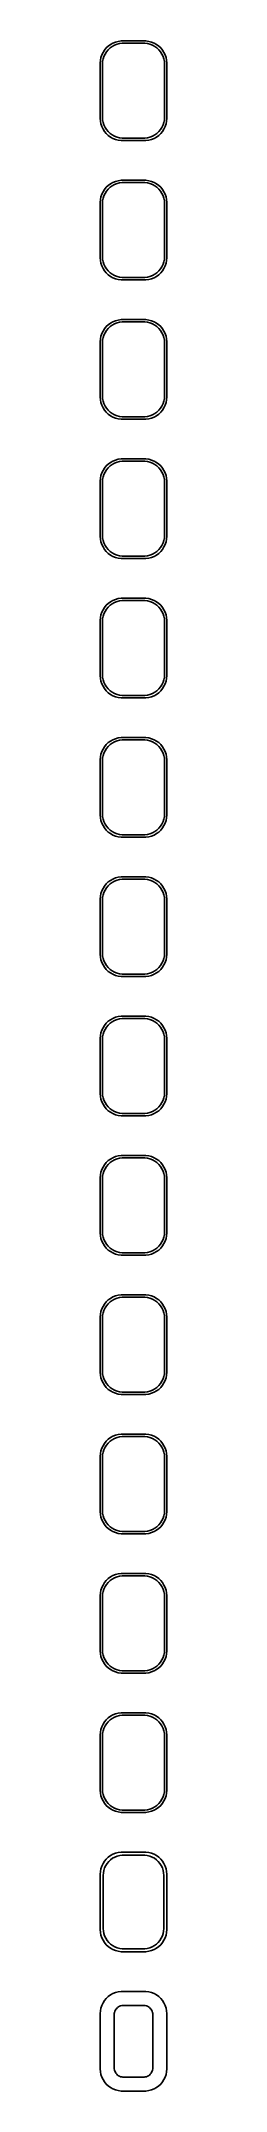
# Model space of a CAD drawing. Header units: metres. Extents: x -8 to 8, y 461 to 925.
import ezdxf

# ---------------------------------------------------------------- set-up
doc = ezdxf.new("R2010")
doc.units = ezdxf.units.M

msp = doc.modelspace()

# ---------------------------------------------------------------- linework, layer by layer
for p, q in [((-6.54507, 922.689), (-6.88153, 922.159)), ((-6.14484, 923.173), (-6.54507, 922.689)), ((-5.68712, 923.603), (-6.14484, 923.173)), ((-6.09282, 922.292), (-5.7126, 922.752)), ((-5.7126, 922.752), (-5.27776, 923.16)), ((-5.17912, 923.972), (-5.68712, 923.603)), ((-5.27776, 923.16), (-4.79517, 923.511)), ((-4.62889, 924.274), (-5.17912, 923.972)), ((-4.79517, 923.511), (-4.27245, 923.798)), ((-4.04507, 924.505), (-4.62889, 924.274)), ((-4.27245, 923.798), (-3.71782, 924.018)), ((-3.4369, 924.661), (-4.04507, 924.505)), ((-3.71782, 924.018), (-3.14006, 924.166)), ((-2.81395, 924.74), (-3.4369, 924.661)), ((-3.14006, 924.166), (-2.54825, 924.241)), ((2.81395, 924.74), (-2.81395, 924.74)), ((-2.54825, 924.241), (2.54825, 924.241)), ((2.54825, 924.241), (3.14006, 924.166)), ((3.4369, 924.661), (2.81395, 924.74)), ((3.14006, 924.166), (3.71782, 924.018)), ((4.04507, 924.505), (3.4369, 924.661)), ((3.71782, 924.018), (4.27245, 923.798)), ((4.62889, 924.274), (4.04507, 924.505)), ((4.27245, 923.798), (4.79517, 923.511)), ((5.17912, 923.972), (4.62889, 924.274)), ((4.79517, 923.511), (5.27776, 923.16)), ((5.68712, 923.603), (5.17912, 923.972)), ((5.27776, 923.16), (5.7126, 922.752)), ((6.14484, 923.173), (5.68712, 923.603)), ((5.7126, 922.752), (6.09282, 922.292)), ((6.54507, 922.689), (6.14484, 923.173)), ((6.88153, 922.159), (6.54507, 922.689)), ((-7.46057, 920.377), (-7.5, 919.75)), ((-7.5, 919.75), (-7.5, 907.25)), ((-7.34291, 920.993), (-7.46057, 920.377)), ((-7.14888, 921.591), (-7.34291, 920.993)), ((-6.88153, 922.159), (-7.14888, 921.591)), ((-7, 919.5), (-6.96254, 920.095)), ((-7, 907.5), (-7, 919.5)), ((-6.96254, 920.095), (-6.85077, 920.681)), ((-6.85077, 920.681), (-6.66643, 921.249)), ((-6.66643, 921.249), (-6.41245, 921.788)), ((-6.41245, 921.788), (-6.09282, 922.292)), ((6.09282, 922.292), (6.41245, 921.788)), ((6.41245, 921.788), (6.66643, 921.249)), ((6.66643, 921.249), (6.85077, 920.681)), ((6.85077, 920.681), (6.96254, 920.095)), ((7.14888, 921.591), (6.88153, 922.159)), ((6.96254, 920.095), (7, 919.5)), ((7, 919.5), (7, 907.5)), ((7.34291, 920.993), (7.14888, 921.591)), ((7.46057, 920.377), (7.34291, 920.993)), ((7.5, 919.75), (7.46057, 920.377)), ((7.5, 907.25), (7.5, 919.75)), ((-7.5, 907.25), (-7.46057, 906.623)), ((-7.46057, 906.623), (-7.34291, 906.007)), ((-7.34291, 906.007), (-7.14888, 905.409)), ((-7.14888, 905.409), (-6.88153, 904.841)), ((-6.96254, 906.905), (-7, 907.5)), ((-6.85077, 906.319), (-6.96254, 906.905)), ((-6.88153, 904.841), (-6.54507, 904.311)), ((-6.66643, 905.751), (-6.85077, 906.319)), ((-6.41245, 905.212), (-6.66643, 905.751)), ((-6.54507, 904.311), (-6.14484, 903.827)), ((-6.09282, 904.708), (-6.41245, 905.212)), ((-6.14484, 903.827), (-5.68712, 903.397)), ((-5.7126, 904.248), (-6.09282, 904.708)), ((-5.27776, 903.84), (-5.7126, 904.248)), ((-4.79517, 903.489), (-5.27776, 903.84)), ((5.27776, 903.84), (4.79517, 903.489)), ((5.7126, 904.248), (5.27776, 903.84)), ((5.68712, 903.397), (6.14484, 903.827)), ((6.09282, 904.708), (5.7126, 904.248)), ((6.41245, 905.212), (6.09282, 904.708)), ((6.14484, 903.827), (6.54507, 904.311)), ((6.66643, 905.751), (6.41245, 905.212)), ((6.54507, 904.311), (6.88153, 904.841)), ((6.85077, 906.319), (6.66643, 905.751)), ((6.96254, 906.905), (6.85077, 906.319)), ((6.88153, 904.841), (7.14888, 905.409)), ((7, 907.5), (6.96254, 906.905)), ((7.14888, 905.409), (7.34291, 906.007)), ((7.34291, 906.007), (7.46057, 906.623)), ((7.46057, 906.623), (7.5, 907.25)), ((-5.68712, 903.397), (-5.17912, 903.028)), ((-5.17912, 903.028), (-4.62889, 902.726)), ((-4.27245, 903.202), (-4.79517, 903.489)), ((-4.62889, 902.726), (-4.04507, 902.495)), ((-3.71782, 902.982), (-4.27245, 903.202)), ((-4.04507, 902.495), (-3.4369, 902.339)), ((-3.14006, 902.834), (-3.71782, 902.982)), ((-3.4369, 902.339), (-2.81395, 902.26)), ((-2.54825, 902.759), (-3.14006, 902.834)), ((-2.81395, 902.26), (2.81395, 902.26)), ((2.54825, 902.759), (-2.54825, 902.759)), ((3.14006, 902.834), (2.54825, 902.759)), ((2.81395, 902.26), (3.4369, 902.339)), ((3.71782, 902.982), (3.14006, 902.834)), ((3.4369, 902.339), (4.04507, 902.495)), ((4.27245, 903.202), (3.71782, 902.982)), ((4.04507, 902.495), (4.62889, 902.726)), ((4.79517, 903.489), (4.27245, 903.202)), ((4.62889, 902.726), (5.17912, 903.028)), ((5.17912, 903.028), (5.68712, 903.397)), ((-7.14888, 890.091), (-7.34291, 889.493)), ((-6.88153, 890.659), (-7.14888, 890.091)), ((-6.54507, 891.189), (-6.88153, 890.659)), ((-6.66643, 889.749), (-6.41245, 890.288)), ((-6.14484, 891.673), (-6.54507, 891.189)), ((-6.41245, 890.288), (-6.09282, 890.792)), ((-5.68712, 892.103), (-6.14484, 891.673)), ((-6.09282, 890.792), (-5.7126, 891.252)), ((-5.7126, 891.252), (-5.27776, 891.66)), ((-5.17912, 892.472), (-5.68712, 892.103)), ((-5.27776, 891.66), (-4.79517, 892.011)), ((-4.62889, 892.774), (-5.17912, 892.472)), ((-4.79517, 892.011), (-4.27245, 892.298)), ((-4.04507, 893.005), (-4.62889, 892.774)), ((-4.27245, 892.298), (-3.71782, 892.518)), ((-3.4369, 893.161), (-4.04507, 893.005)), ((-3.71782, 892.518), (-3.14006, 892.666)), ((-2.81395, 893.24), (-3.4369, 893.161)), ((-3.14006, 892.666), (-2.54825, 892.741)), ((2.81395, 893.24), (-2.81395, 893.24)), ((-2.54825, 892.741), (2.54825, 892.741)), ((2.54825, 892.741), (3.14006, 892.666)), ((3.4369, 893.161), (2.81395, 893.24)), ((3.14006, 892.666), (3.71782, 892.518)), ((4.04507, 893.005), (3.4369, 893.161)), ((3.71782, 892.518), (4.27245, 892.298)), ((4.62889, 892.774), (4.04507, 893.005)), ((4.27245, 892.298), (4.79517, 892.011)), ((5.17912, 892.472), (4.62889, 892.774)), ((4.79517, 892.011), (5.27776, 891.66)), ((5.68712, 892.103), (5.17912, 892.472)), ((5.27776, 891.66), (5.7126, 891.252)), ((6.14484, 891.673), (5.68712, 892.103)), ((5.7126, 891.252), (6.09282, 890.792)), ((6.09282, 890.792), (6.41245, 890.288)), ((6.54507, 891.189), (6.14484, 891.673)), ((6.41245, 890.288), (6.66643, 889.749)), ((6.88153, 890.659), (6.54507, 891.189)), ((7.14888, 890.091), (6.88153, 890.659)), ((7.34291, 889.493), (7.14888, 890.091)), ((-7.46057, 888.877), (-7.5, 888.25)), ((-7.5, 888.25), (-7.5, 875.75)), ((-7.34291, 889.493), (-7.46057, 888.877)), ((-7, 888), (-6.96254, 888.595)), ((-7, 876), (-7, 888)), ((-6.96254, 888.595), (-6.85077, 889.181)), ((-6.85077, 889.181), (-6.66643, 889.749)), ((6.66643, 889.749), (6.85077, 889.181)), ((6.85077, 889.181), (6.96254, 888.595)), ((6.96254, 888.595), (7, 888)), ((7, 888), (7, 876)), ((7.46057, 888.877), (7.34291, 889.493)), ((7.5, 888.25), (7.46057, 888.877)), ((7.5, 875.75), (7.5, 888.25)), ((-6.96254, 875.405), (-7, 876)), ((7, 876), (6.96254, 875.405)), ((-7.5, 875.75), (-7.46057, 875.123)), ((-7.46057, 875.123), (-7.34291, 874.507)), ((-7.34291, 874.507), (-7.14888, 873.909)), ((-7.14888, 873.909), (-6.88153, 873.341)), ((-6.85077, 874.819), (-6.96254, 875.405)), ((-6.88153, 873.341), (-6.54507, 872.811)), ((-6.66643, 874.251), (-6.85077, 874.819)), ((-6.41245, 873.712), (-6.66643, 874.251)), ((-6.54507, 872.811), (-6.14484, 872.327)), ((-6.09282, 873.208), (-6.41245, 873.712)), ((-6.14484, 872.327), (-5.68712, 871.897)), ((-5.7126, 872.748), (-6.09282, 873.208)), ((-5.27776, 872.34), (-5.7126, 872.748)), ((-5.68712, 871.897), (-5.17912, 871.528)), ((-4.79517, 871.989), (-5.27776, 872.34)), ((-5.17912, 871.528), (-4.62889, 871.226)), ((-4.27245, 871.702), (-4.79517, 871.989)), ((-3.71782, 871.482), (-4.27245, 871.702)), ((-3.14006, 871.334), (-3.71782, 871.482)), ((3.71782, 871.482), (3.14006, 871.334)), ((4.27245, 871.702), (3.71782, 871.482)), ((4.79517, 871.989), (4.27245, 871.702)), ((4.62889, 871.226), (5.17912, 871.528)), ((5.27776, 872.34), (4.79517, 871.989)), ((5.17912, 871.528), (5.68712, 871.897)), ((5.7126, 872.748), (5.27776, 872.34)), ((5.68712, 871.897), (6.14484, 872.327)), ((6.09282, 873.208), (5.7126, 872.748)), ((6.41245, 873.712), (6.09282, 873.208)), ((6.14484, 872.327), (6.54507, 872.811)), ((6.66643, 874.251), (6.41245, 873.712)), ((6.54507, 872.811), (6.88153, 873.341)), ((6.85077, 874.819), (6.66643, 874.251)), ((6.96254, 875.405), (6.85077, 874.819)), ((6.88153, 873.341), (7.14888, 873.909)), ((7.14888, 873.909), (7.34291, 874.507)), ((7.34291, 874.507), (7.46057, 875.123)), ((7.46057, 875.123), (7.5, 875.75)), ((-4.62889, 871.226), (-4.04507, 870.995)), ((-4.04507, 870.995), (-3.4369, 870.839)), ((-3.4369, 870.839), (-2.81395, 870.76)), ((-2.54825, 871.259), (-3.14006, 871.334)), ((-2.81395, 870.76), (2.81395, 870.76)), ((2.54825, 871.259), (-2.54825, 871.259)), ((3.14006, 871.334), (2.54825, 871.259)), ((2.81395, 870.76), (3.4369, 870.839)), ((3.4369, 870.839), (4.04507, 870.995)), ((4.04507, 870.995), (4.62889, 871.226)), ((-7.34291, 857.993), (-7.46057, 857.377)), ((-7.14888, 858.591), (-7.34291, 857.993)), ((-6.88153, 859.159), (-7.14888, 858.591)), ((-6.96254, 857.095), (-6.85077, 857.681)), ((-6.54507, 859.689), (-6.88153, 859.159)), ((-6.85077, 857.681), (-6.66643, 858.249)), ((-6.66643, 858.249), (-6.41245, 858.788)), ((-6.14484, 860.173), (-6.54507, 859.689)), ((-6.41245, 858.788), (-6.09282, 859.292)), ((-5.68712, 860.603), (-6.14484, 860.173)), ((-6.09282, 859.292), (-5.7126, 859.752)), ((-5.7126, 859.752), (-5.27776, 860.16)), ((-5.17912, 860.972), (-5.68712, 860.603)), ((-5.27776, 860.16), (-4.79517, 860.511)), ((-4.62889, 861.274), (-5.17912, 860.972)), ((-4.79517, 860.511), (-4.27245, 860.798)), ((-4.04507, 861.505), (-4.62889, 861.274)), ((-4.27245, 860.798), (-3.71782, 861.018)), ((-3.4369, 861.661), (-4.04507, 861.505)), ((-3.71782, 861.018), (-3.14006, 861.166)), ((-2.81395, 861.74), (-3.4369, 861.661)), ((-3.14006, 861.166), (-2.54825, 861.241)), ((2.81395, 861.74), (-2.81395, 861.74)), ((-2.54825, 861.241), (2.54825, 861.241)), ((2.54825, 861.241), (3.14006, 861.166)), ((3.4369, 861.661), (2.81395, 861.74)), ((3.14006, 861.166), (3.71782, 861.018)), ((4.04507, 861.505), (3.4369, 861.661)), ((3.71782, 861.018), (4.27245, 860.798)), ((4.62889, 861.274), (4.04507, 861.505)), ((4.27245, 860.798), (4.79517, 860.511)), ((5.17912, 860.972), (4.62889, 861.274)), ((4.79517, 860.511), (5.27776, 860.16)), ((5.68712, 860.603), (5.17912, 860.972)), ((5.27776, 860.16), (5.7126, 859.752)), ((6.14484, 860.173), (5.68712, 860.603)), ((5.7126, 859.752), (6.09282, 859.292)), ((6.09282, 859.292), (6.41245, 858.788)), ((6.54507, 859.689), (6.14484, 860.173)), ((6.41245, 858.788), (6.66643, 858.249)), ((6.88153, 859.159), (6.54507, 859.689)), ((6.66643, 858.249), (6.85077, 857.681)), ((6.85077, 857.681), (6.96254, 857.095)), ((7.14888, 858.591), (6.88153, 859.159)), ((7.34291, 857.993), (7.14888, 858.591)), ((7.46057, 857.377), (7.34291, 857.993)), ((-7.46057, 857.377), (-7.5, 856.75)), ((-7.5, 856.75), (-7.5, 844.25)), ((-7, 856.5), (-6.96254, 857.095)), ((-7, 844.5), (-7, 856.5)), ((6.96254, 857.095), (7, 856.5)), ((7, 856.5), (7, 844.5)), ((7.5, 856.75), (7.46057, 857.377)), ((7.5, 844.25), (7.5, 856.75)), ((-7.5, 844.25), (-7.46057, 843.623)), ((-7.46057, 843.623), (-7.34291, 843.007)), ((-6.96254, 843.905), (-7, 844.5)), ((-6.85077, 843.319), (-6.96254, 843.905)), ((6.96254, 843.905), (6.85077, 843.319)), ((7, 844.5), (6.96254, 843.905)), ((7.34291, 843.007), (7.46057, 843.623)), ((7.46057, 843.623), (7.5, 844.25)), ((-7.34291, 843.007), (-7.14888, 842.409)), ((-7.14888, 842.409), (-6.88153, 841.841)), ((-6.88153, 841.841), (-6.54507, 841.311)), ((-6.66643, 842.751), (-6.85077, 843.319)), ((-6.41245, 842.212), (-6.66643, 842.751)), ((-6.54507, 841.311), (-6.14484, 840.827)), ((-6.09282, 841.708), (-6.41245, 842.212)), ((-6.14484, 840.827), (-5.68712, 840.397)), ((-5.7126, 841.248), (-6.09282, 841.708)), ((-5.27776, 840.84), (-5.7126, 841.248)), ((-5.68712, 840.397), (-5.17912, 840.028)), ((-4.79517, 840.489), (-5.27776, 840.84)), ((-5.17912, 840.028), (-4.62889, 839.726)), ((-4.27245, 840.202), (-4.79517, 840.489)), ((-4.62889, 839.726), (-4.04507, 839.495)), ((-3.71782, 839.982), (-4.27245, 840.202)), ((-4.04507, 839.495), (-3.4369, 839.339)), ((-3.14006, 839.834), (-3.71782, 839.982)), ((-3.4369, 839.339), (-2.81395, 839.26)), ((-2.54825, 839.759), (-3.14006, 839.834)), ((-2.81395, 839.26), (2.81395, 839.26)), ((2.54825, 839.759), (-2.54825, 839.759)), ((3.14006, 839.834), (2.54825, 839.759)), ((2.81395, 839.26), (3.4369, 839.339)), ((3.71782, 839.982), (3.14006, 839.834)), ((3.4369, 839.339), (4.04507, 839.495)), ((4.27245, 840.202), (3.71782, 839.982)), ((4.04507, 839.495), (4.62889, 839.726)), ((4.79517, 840.489), (4.27245, 840.202)), ((4.62889, 839.726), (5.17912, 840.028)), ((5.27776, 840.84), (4.79517, 840.489)), ((5.17912, 840.028), (5.68712, 840.397)), ((5.7126, 841.248), (5.27776, 840.84)), ((5.68712, 840.397), (6.14484, 840.827)), ((6.09282, 841.708), (5.7126, 841.248)), ((6.41245, 842.212), (6.09282, 841.708)), ((6.14484, 840.827), (6.54507, 841.311)), ((6.66643, 842.751), (6.41245, 842.212)), ((6.54507, 841.311), (6.88153, 841.841)), ((6.85077, 843.319), (6.66643, 842.751)), ((6.88153, 841.841), (7.14888, 842.409)), ((7.14888, 842.409), (7.34291, 843.007)), ((-4.62889, 829.774), (-5.17912, 829.472)), ((-4.04507, 830.005), (-4.62889, 829.774)), ((-3.4369, 830.161), (-4.04507, 830.005)), ((-3.71782, 829.518), (-3.14006, 829.666)), ((-2.81395, 830.24), (-3.4369, 830.161)), ((-3.14006, 829.666), (-2.54825, 829.741)), ((2.81395, 830.24), (-2.81395, 830.24)), ((-2.54825, 829.741), (2.54825, 829.741)), ((2.54825, 829.741), (3.14006, 829.666)), ((3.4369, 830.161), (2.81395, 830.24)), ((3.14006, 829.666), (3.71782, 829.518)), ((4.04507, 830.005), (3.4369, 830.161)), ((4.62889, 829.774), (4.04507, 830.005)), ((5.17912, 829.472), (4.62889, 829.774)), ((-7.46057, 825.877), (-7.5, 825.25)), ((-7.5, 825.25), (-7.5, 812.75)), ((-7.34291, 826.493), (-7.46057, 825.877)), ((-7.14888, 827.091), (-7.34291, 826.493)), ((-6.88153, 827.659), (-7.14888, 827.091)), ((-7, 825), (-6.96254, 825.595)), ((-7, 813), (-7, 825)), ((-6.96254, 825.595), (-6.85077, 826.181)), ((-6.54507, 828.189), (-6.88153, 827.659)), ((-6.85077, 826.181), (-6.66643, 826.749)), ((-6.66643, 826.749), (-6.41245, 827.288)), ((-6.14484, 828.673), (-6.54507, 828.189)), ((-6.41245, 827.288), (-6.09282, 827.792)), ((-5.68712, 829.103), (-6.14484, 828.673)), ((-6.09282, 827.792), (-5.7126, 828.252)), ((-5.7126, 828.252), (-5.27776, 828.66)), ((-5.17912, 829.472), (-5.68712, 829.103)), ((-5.27776, 828.66), (-4.79517, 829.011)), ((-4.79517, 829.011), (-4.27245, 829.298)), ((-4.27245, 829.298), (-3.71782, 829.518)), ((3.71782, 829.518), (4.27245, 829.298)), ((4.27245, 829.298), (4.79517, 829.011)), ((4.79517, 829.011), (5.27776, 828.66)), ((5.68712, 829.103), (5.17912, 829.472)), ((5.27776, 828.66), (5.7126, 828.252)), ((6.14484, 828.673), (5.68712, 829.103)), ((5.7126, 828.252), (6.09282, 827.792)), ((6.09282, 827.792), (6.41245, 827.288)), ((6.54507, 828.189), (6.14484, 828.673)), ((6.41245, 827.288), (6.66643, 826.749)), ((6.88153, 827.659), (6.54507, 828.189)), ((6.66643, 826.749), (6.85077, 826.181)), ((6.85077, 826.181), (6.96254, 825.595)), ((7.14888, 827.091), (6.88153, 827.659)), ((6.96254, 825.595), (7, 825)), ((7, 825), (7, 813)), ((7.34291, 826.493), (7.14888, 827.091)), ((7.46057, 825.877), (7.34291, 826.493)), ((7.5, 825.25), (7.46057, 825.877)), ((7.5, 812.75), (7.5, 825.25)), ((-7.5, 812.75), (-7.46057, 812.123)), ((-7.46057, 812.123), (-7.34291, 811.507)), ((-7.34291, 811.507), (-7.14888, 810.909)), ((-6.96254, 812.405), (-7, 813)), ((-6.85077, 811.819), (-6.96254, 812.405)), ((-6.66643, 811.251), (-6.85077, 811.819)), ((-6.41245, 810.712), (-6.66643, 811.251)), ((6.66643, 811.251), (6.41245, 810.712)), ((6.85077, 811.819), (6.66643, 811.251)), ((6.96254, 812.405), (6.85077, 811.819)), ((7, 813), (6.96254, 812.405)), ((7.14888, 810.909), (7.34291, 811.507)), ((7.34291, 811.507), (7.46057, 812.123)), ((7.46057, 812.123), (7.5, 812.75)), ((-7.14888, 810.909), (-6.88153, 810.341)), ((-6.88153, 810.341), (-6.54507, 809.811)), ((-6.54507, 809.811), (-6.14484, 809.327)), ((-6.09282, 810.208), (-6.41245, 810.712)), ((-6.14484, 809.327), (-5.68712, 808.897)), ((-5.7126, 809.748), (-6.09282, 810.208)), ((-5.27776, 809.34), (-5.7126, 809.748)), ((-5.68712, 808.897), (-5.17912, 808.528)), ((-4.79517, 808.989), (-5.27776, 809.34)), ((-5.17912, 808.528), (-4.62889, 808.226)), ((-4.27245, 808.702), (-4.79517, 808.989)), ((-4.62889, 808.226), (-4.04507, 807.995)), ((-3.71782, 808.482), (-4.27245, 808.702)), ((-4.04507, 807.995), (-3.4369, 807.839)), ((-3.14006, 808.334), (-3.71782, 808.482)), ((-3.4369, 807.839), (-2.81395, 807.76)), ((-2.54825, 808.259), (-3.14006, 808.334)), ((-2.81395, 807.76), (2.81395, 807.76)), ((2.54825, 808.259), (-2.54825, 808.259)), ((3.14006, 808.334), (2.54825, 808.259)), ((2.81395, 807.76), (3.4369, 807.839)), ((3.71782, 808.482), (3.14006, 808.334)), ((3.4369, 807.839), (4.04507, 807.995)), ((4.27245, 808.702), (3.71782, 808.482)), ((4.04507, 807.995), (4.62889, 808.226)), ((4.79517, 808.989), (4.27245, 808.702)), ((4.62889, 808.226), (5.17912, 808.528)), ((5.27776, 809.34), (4.79517, 808.989)), ((5.17912, 808.528), (5.68712, 808.897)), ((5.7126, 809.748), (5.27776, 809.34)), ((5.68712, 808.897), (6.14484, 809.327)), ((6.09282, 810.208), (5.7126, 809.748)), ((6.41245, 810.712), (6.09282, 810.208)), ((6.14484, 809.327), (6.54507, 809.811)), ((6.54507, 809.811), (6.88153, 810.341)), ((6.88153, 810.341), (7.14888, 810.909)), ((-5.68712, 797.603), (-6.14484, 797.173)), ((-5.17912, 797.972), (-5.68712, 797.603)), ((-5.27776, 797.16), (-4.79517, 797.511)), ((-4.62889, 798.274), (-5.17912, 797.972)), ((-4.79517, 797.511), (-4.27245, 797.798)), ((-4.04507, 798.505), (-4.62889, 798.274)), ((-4.27245, 797.798), (-3.71782, 798.018)), ((-3.4369, 798.661), (-4.04507, 798.505)), ((-3.71782, 798.018), (-3.14006, 798.166)), ((-2.81395, 798.74), (-3.4369, 798.661)), ((-3.14006, 798.166), (-2.54825, 798.241)), ((2.81395, 798.74), (-2.81395, 798.74)), ((-2.54825, 798.241), (2.54825, 798.241)), ((2.54825, 798.241), (3.14006, 798.166)), ((3.4369, 798.661), (2.81395, 798.74)), ((3.14006, 798.166), (3.71782, 798.018)), ((4.04507, 798.505), (3.4369, 798.661)), ((3.71782, 798.018), (4.27245, 797.798)), ((4.62889, 798.274), (4.04507, 798.505)), ((4.27245, 797.798), (4.79517, 797.511)), ((5.17912, 797.972), (4.62889, 798.274)), ((4.79517, 797.511), (5.27776, 797.16)), ((5.68712, 797.603), (5.17912, 797.972)), ((6.14484, 797.173), (5.68712, 797.603)), ((-7.46057, 794.377), (-7.5, 793.75)), ((-7.5, 793.75), (-7.5, 781.25)), ((-7.34291, 794.993), (-7.46057, 794.377)), ((-7.14888, 795.591), (-7.34291, 794.993)), ((-6.88153, 796.159), (-7.14888, 795.591)), ((-7, 793.5), (-6.96254, 794.095)), ((-7, 781.5), (-7, 793.5)), ((-6.96254, 794.095), (-6.85077, 794.681)), ((-6.54507, 796.689), (-6.88153, 796.159)), ((-6.85077, 794.681), (-6.66643, 795.249)), ((-6.66643, 795.249), (-6.41245, 795.788)), ((-6.14484, 797.173), (-6.54507, 796.689)), ((-6.41245, 795.788), (-6.09282, 796.292)), ((-6.09282, 796.292), (-5.7126, 796.752)), ((-5.7126, 796.752), (-5.27776, 797.16)), ((5.27776, 797.16), (5.7126, 796.752)), ((5.7126, 796.752), (6.09282, 796.292)), ((6.09282, 796.292), (6.41245, 795.788)), ((6.54507, 796.689), (6.14484, 797.173)), ((6.41245, 795.788), (6.66643, 795.249)), ((6.88153, 796.159), (6.54507, 796.689)), ((6.66643, 795.249), (6.85077, 794.681)), ((6.85077, 794.681), (6.96254, 794.095)), ((7.14888, 795.591), (6.88153, 796.159)), ((6.96254, 794.095), (7, 793.5)), ((7, 793.5), (7, 781.5)), ((7.34291, 794.993), (7.14888, 795.591)), ((7.46057, 794.377), (7.34291, 794.993)), ((7.5, 793.75), (7.46057, 794.377)), ((7.5, 781.25), (7.5, 793.75)), ((-7.5, 781.25), (-7.46057, 780.623)), ((-7.46057, 780.623), (-7.34291, 780.007)), ((-7.34291, 780.007), (-7.14888, 779.409)), ((-7.14888, 779.409), (-6.88153, 778.841)), ((-6.96254, 780.905), (-7, 781.5)), ((-6.85077, 780.319), (-6.96254, 780.905)), ((-6.88153, 778.841), (-6.54507, 778.311)), ((-6.66643, 779.751), (-6.85077, 780.319)), ((-6.41245, 779.212), (-6.66643, 779.751)), ((-6.09282, 778.708), (-6.41245, 779.212)), ((-5.7126, 778.248), (-6.09282, 778.708)), ((6.09282, 778.708), (5.7126, 778.248)), ((6.41245, 779.212), (6.09282, 778.708)), ((6.66643, 779.751), (6.41245, 779.212)), ((6.54507, 778.311), (6.88153, 778.841)), ((6.85077, 780.319), (6.66643, 779.751)), ((6.96254, 780.905), (6.85077, 780.319)), ((6.88153, 778.841), (7.14888, 779.409)), ((7, 781.5), (6.96254, 780.905)), ((7.14888, 779.409), (7.34291, 780.007)), ((7.34291, 780.007), (7.46057, 780.623)), ((7.46057, 780.623), (7.5, 781.25)), ((-6.54507, 778.311), (-6.14484, 777.827)), ((-6.14484, 777.827), (-5.68712, 777.397)), ((-5.27776, 777.84), (-5.7126, 778.248)), ((-5.68712, 777.397), (-5.17912, 777.028)), ((-4.79517, 777.489), (-5.27776, 777.84)), ((-5.17912, 777.028), (-4.62889, 776.726)), ((-4.27245, 777.202), (-4.79517, 777.489)), ((-4.62889, 776.726), (-4.04507, 776.495)), ((-3.71782, 776.982), (-4.27245, 777.202)), ((-4.04507, 776.495), (-3.4369, 776.339)), ((-3.14006, 776.834), (-3.71782, 776.982)), ((-3.4369, 776.339), (-2.81395, 776.26)), ((-2.54825, 776.759), (-3.14006, 776.834)), ((-2.81395, 776.26), (2.81395, 776.26)), ((2.54825, 776.759), (-2.54825, 776.759)), ((3.14006, 776.834), (2.54825, 776.759)), ((2.81395, 776.26), (3.4369, 776.339)), ((3.71782, 776.982), (3.14006, 776.834)), ((3.4369, 776.339), (4.04507, 776.495)), ((4.27245, 777.202), (3.71782, 776.982)), ((4.04507, 776.495), (4.62889, 776.726)), ((4.79517, 777.489), (4.27245, 777.202)), ((4.62889, 776.726), (5.17912, 777.028)), ((5.27776, 777.84), (4.79517, 777.489)), ((5.17912, 777.028), (5.68712, 777.397)), ((5.7126, 778.248), (5.27776, 777.84)), ((5.68712, 777.397), (6.14484, 777.827)), ((6.14484, 777.827), (6.54507, 778.311)), ((-6.54507, 765.189), (-6.88153, 764.659)), ((-6.14484, 765.673), (-6.54507, 765.189)), ((-6.41245, 764.288), (-6.09282, 764.792)), ((-5.68712, 766.103), (-6.14484, 765.673)), ((-6.09282, 764.792), (-5.7126, 765.252)), ((-5.7126, 765.252), (-5.27776, 765.66)), ((-5.17912, 766.472), (-5.68712, 766.103)), ((-5.27776, 765.66), (-4.79517, 766.011)), ((-4.62889, 766.774), (-5.17912, 766.472)), ((-4.79517, 766.011), (-4.27245, 766.298)), ((-4.04507, 767.005), (-4.62889, 766.774)), ((-4.27245, 766.298), (-3.71782, 766.518)), ((-3.4369, 767.161), (-4.04507, 767.005)), ((-3.71782, 766.518), (-3.14006, 766.666)), ((-2.81395, 767.24), (-3.4369, 767.161)), ((-3.14006, 766.666), (-2.54825, 766.741)), ((2.81395, 767.24), (-2.81395, 767.24)), ((-2.54825, 766.741), (2.54825, 766.741)), ((2.54825, 766.741), (3.14006, 766.666)), ((3.4369, 767.161), (2.81395, 767.24)), ((3.14006, 766.666), (3.71782, 766.518)), ((4.04507, 767.005), (3.4369, 767.161)), ((3.71782, 766.518), (4.27245, 766.298)), ((4.62889, 766.774), (4.04507, 767.005)), ((4.27245, 766.298), (4.79517, 766.011)), ((5.17912, 766.472), (4.62889, 766.774)), ((4.79517, 766.011), (5.27776, 765.66)), ((5.68712, 766.103), (5.17912, 766.472)), ((5.27776, 765.66), (5.7126, 765.252)), ((6.14484, 765.673), (5.68712, 766.103)), ((5.7126, 765.252), (6.09282, 764.792)), ((6.09282, 764.792), (6.41245, 764.288)), ((6.54507, 765.189), (6.14484, 765.673)), ((6.88153, 764.659), (6.54507, 765.189)), ((-7.46057, 762.877), (-7.5, 762.25)), ((-7.5, 762.25), (-7.5, 749.75)), ((-7.34291, 763.493), (-7.46057, 762.877)), ((-7.14888, 764.091), (-7.34291, 763.493)), ((-6.88153, 764.659), (-7.14888, 764.091)), ((-7, 762), (-6.96254, 762.595)), ((-7, 750), (-7, 762)), ((-6.96254, 762.595), (-6.85077, 763.181)), ((-6.85077, 763.181), (-6.66643, 763.749)), ((-6.66643, 763.749), (-6.41245, 764.288)), ((6.41245, 764.288), (6.66643, 763.749)), ((6.66643, 763.749), (6.85077, 763.181)), ((6.85077, 763.181), (6.96254, 762.595)), ((7.14888, 764.091), (6.88153, 764.659)), ((6.96254, 762.595), (7, 762)), ((7, 762), (7, 750)), ((7.34291, 763.493), (7.14888, 764.091)), ((7.46057, 762.877), (7.34291, 763.493)), ((7.5, 762.25), (7.46057, 762.877)), ((7.5, 749.75), (7.5, 762.25)), ((-7.5, 749.75), (-7.46057, 749.123)), ((-7.46057, 749.123), (-7.34291, 748.507)), ((-7.34291, 748.507), (-7.14888, 747.909)), ((-7.14888, 747.909), (-6.88153, 747.341)), ((-6.96254, 749.405), (-7, 750)), ((-6.85077, 748.819), (-6.96254, 749.405)), ((-6.88153, 747.341), (-6.54507, 746.811)), ((-6.66643, 748.251), (-6.85077, 748.819)), ((-6.41245, 747.712), (-6.66643, 748.251)), ((-6.54507, 746.811), (-6.14484, 746.327)), ((-6.09282, 747.208), (-6.41245, 747.712)), ((-6.14484, 746.327), (-5.68712, 745.897)), ((-5.7126, 746.748), (-6.09282, 747.208)), ((-5.27776, 746.34), (-5.7126, 746.748)), ((-4.79517, 745.989), (-5.27776, 746.34)), ((5.27776, 746.34), (4.79517, 745.989)), ((5.7126, 746.748), (5.27776, 746.34)), ((5.68712, 745.897), (6.14484, 746.327)), ((6.09282, 747.208), (5.7126, 746.748)), ((6.41245, 747.712), (6.09282, 747.208)), ((6.14484, 746.327), (6.54507, 746.811)), ((6.66643, 748.251), (6.41245, 747.712)), ((6.54507, 746.811), (6.88153, 747.341)), ((6.85077, 748.819), (6.66643, 748.251)), ((6.96254, 749.405), (6.85077, 748.819)), ((6.88153, 747.341), (7.14888, 747.909)), ((7, 750), (6.96254, 749.405)), ((7.14888, 747.909), (7.34291, 748.507)), ((7.34291, 748.507), (7.46057, 749.123)), ((7.46057, 749.123), (7.5, 749.75)), ((-5.68712, 745.897), (-5.17912, 745.528)), ((-5.17912, 745.528), (-4.62889, 745.226)), ((-4.27245, 745.702), (-4.79517, 745.989)), ((-4.62889, 745.226), (-4.04507, 744.995)), ((-3.71782, 745.482), (-4.27245, 745.702)), ((-4.04507, 744.995), (-3.4369, 744.839)), ((-3.14006, 745.334), (-3.71782, 745.482)), ((-3.4369, 744.839), (-2.81395, 744.76)), ((-2.54825, 745.259), (-3.14006, 745.334)), ((-2.81395, 744.76), (2.81395, 744.76)), ((2.54825, 745.259), (-2.54825, 745.259)), ((3.14006, 745.334), (2.54825, 745.259)), ((2.81395, 744.76), (3.4369, 744.839)), ((3.71782, 745.482), (3.14006, 745.334)), ((3.4369, 744.839), (4.04507, 744.995)), ((4.27245, 745.702), (3.71782, 745.482)), ((4.04507, 744.995), (4.62889, 745.226)), ((4.79517, 745.989), (4.27245, 745.702)), ((4.62889, 745.226), (5.17912, 745.528)), ((5.17912, 745.528), (5.68712, 745.897)), ((-7.14888, 732.591), (-7.34291, 731.993)), ((-6.88153, 733.159), (-7.14888, 732.591)), ((-6.54507, 733.689), (-6.88153, 733.159)), ((-6.66643, 732.249), (-6.41245, 732.788)), ((-6.14484, 734.173), (-6.54507, 733.689)), ((-6.41245, 732.788), (-6.09282, 733.292)), ((-5.68712, 734.603), (-6.14484, 734.173)), ((-6.09282, 733.292), (-5.7126, 733.752)), ((-5.7126, 733.752), (-5.27776, 734.16)), ((-5.17912, 734.972), (-5.68712, 734.603)), ((-5.27776, 734.16), (-4.79517, 734.511)), ((-4.62889, 735.274), (-5.17912, 734.972)), ((-4.79517, 734.511), (-4.27245, 734.798)), ((-4.04507, 735.505), (-4.62889, 735.274)), ((-4.27245, 734.798), (-3.71782, 735.018)), ((-3.4369, 735.661), (-4.04507, 735.505)), ((-3.71782, 735.018), (-3.14006, 735.166)), ((-2.81395, 735.74), (-3.4369, 735.661)), ((-3.14006, 735.166), (-2.54825, 735.241)), ((2.81395, 735.74), (-2.81395, 735.74)), ((-2.54825, 735.241), (2.54825, 735.241)), ((2.54825, 735.241), (3.14006, 735.166)), ((3.4369, 735.661), (2.81395, 735.74)), ((3.14006, 735.166), (3.71782, 735.018)), ((4.04507, 735.505), (3.4369, 735.661)), ((3.71782, 735.018), (4.27245, 734.798)), ((4.62889, 735.274), (4.04507, 735.505)), ((4.27245, 734.798), (4.79517, 734.511)), ((5.17912, 734.972), (4.62889, 735.274)), ((4.79517, 734.511), (5.27776, 734.16)), ((5.68712, 734.603), (5.17912, 734.972)), ((5.27776, 734.16), (5.7126, 733.752)), ((6.14484, 734.173), (5.68712, 734.603)), ((5.7126, 733.752), (6.09282, 733.292)), ((6.09282, 733.292), (6.41245, 732.788)), ((6.54507, 733.689), (6.14484, 734.173)), ((6.41245, 732.788), (6.66643, 732.249)), ((6.88153, 733.159), (6.54507, 733.689)), ((7.14888, 732.591), (6.88153, 733.159)), ((7.34291, 731.993), (7.14888, 732.591)), ((-7.46057, 731.377), (-7.5, 730.75)), ((-7.5, 730.75), (-7.5, 718.25)), ((-7.34291, 731.993), (-7.46057, 731.377)), ((-7, 730.5), (-6.96254, 731.095)), ((-7, 718.5), (-7, 730.5)), ((-6.96254, 731.095), (-6.85077, 731.681)), ((-6.85077, 731.681), (-6.66643, 732.249)), ((6.66643, 732.249), (6.85077, 731.681)), ((6.85077, 731.681), (6.96254, 731.095)), ((6.96254, 731.095), (7, 730.5)), ((7, 730.5), (7, 718.5)), ((7.46057, 731.377), (7.34291, 731.993)), ((7.5, 730.75), (7.46057, 731.377)), ((7.5, 718.25), (7.5, 730.75)), ((-6.96254, 717.905), (-7, 718.5)), ((7, 718.5), (6.96254, 717.905)), ((-7.5, 718.25), (-7.46057, 717.623)), ((-7.46057, 717.623), (-7.34291, 717.007)), ((-7.34291, 717.007), (-7.14888, 716.409)), ((-7.14888, 716.409), (-6.88153, 715.841)), ((-6.85077, 717.319), (-6.96254, 717.905)), ((-6.88153, 715.841), (-6.54507, 715.311)), ((-6.66643, 716.751), (-6.85077, 717.319)), ((-6.41245, 716.212), (-6.66643, 716.751)), ((-6.54507, 715.311), (-6.14484, 714.827)), ((-6.09282, 715.708), (-6.41245, 716.212)), ((-6.14484, 714.827), (-5.68712, 714.397)), ((-5.7126, 715.248), (-6.09282, 715.708)), ((-5.27776, 714.84), (-5.7126, 715.248)), ((-5.68712, 714.397), (-5.17912, 714.028)), ((-4.79517, 714.489), (-5.27776, 714.84)), ((-5.17912, 714.028), (-4.62889, 713.726)), ((-4.27245, 714.202), (-4.79517, 714.489)), ((-3.71782, 713.982), (-4.27245, 714.202)), ((-3.14006, 713.834), (-3.71782, 713.982)), ((-2.54825, 713.759), (-3.14006, 713.834)), ((3.14006, 713.834), (2.54825, 713.759)), ((3.71782, 713.982), (3.14006, 713.834)), ((4.27245, 714.202), (3.71782, 713.982)), ((4.79517, 714.489), (4.27245, 714.202)), ((4.62889, 713.726), (5.17912, 714.028)), ((5.27776, 714.84), (4.79517, 714.489)), ((5.17912, 714.028), (5.68712, 714.397)), ((5.7126, 715.248), (5.27776, 714.84)), ((5.68712, 714.397), (6.14484, 714.827)), ((6.09282, 715.708), (5.7126, 715.248)), ((6.41245, 716.212), (6.09282, 715.708)), ((6.14484, 714.827), (6.54507, 715.311)), ((6.66643, 716.751), (6.41245, 716.212)), ((6.54507, 715.311), (6.88153, 715.841)), ((6.85077, 717.319), (6.66643, 716.751)), ((6.96254, 717.905), (6.85077, 717.319)), ((6.88153, 715.841), (7.14888, 716.409)), ((7.14888, 716.409), (7.34291, 717.007)), ((7.34291, 717.007), (7.46057, 717.623)), ((7.46057, 717.623), (7.5, 718.25)), ((-4.62889, 713.726), (-4.04507, 713.495)), ((-4.04507, 713.495), (-3.4369, 713.339)), ((-3.4369, 713.339), (-2.81395, 713.26)), ((-2.81395, 713.26), (2.81395, 713.26)), ((2.54825, 713.759), (-2.54825, 713.759)), ((2.81395, 713.26), (3.4369, 713.339)), ((3.4369, 713.339), (4.04507, 713.495)), ((4.04507, 713.495), (4.62889, 713.726)), ((-7.46057, 699.877), (-7.5, 699.25)), ((-7.34291, 700.493), (-7.46057, 699.877)), ((-7.14888, 701.091), (-7.34291, 700.493)), ((-6.88153, 701.659), (-7.14888, 701.091)), ((-6.96254, 699.595), (-6.85077, 700.181)), ((-6.54507, 702.189), (-6.88153, 701.659)), ((-6.85077, 700.181), (-6.66643, 700.749)), ((-6.66643, 700.749), (-6.41245, 701.288)), ((-6.14484, 702.673), (-6.54507, 702.189)), ((-6.41245, 701.288), (-6.09282, 701.792)), ((-5.68712, 703.103), (-6.14484, 702.673)), ((-6.09282, 701.792), (-5.7126, 702.252)), ((-5.7126, 702.252), (-5.27776, 702.66)), ((-5.17912, 703.472), (-5.68712, 703.103)), ((-5.27776, 702.66), (-4.79517, 703.011)), ((-4.62889, 703.774), (-5.17912, 703.472)), ((-4.79517, 703.011), (-4.27245, 703.298)), ((-4.04507, 704.005), (-4.62889, 703.774)), ((-4.27245, 703.298), (-3.71782, 703.518)), ((-3.4369, 704.161), (-4.04507, 704.005)), ((-3.71782, 703.518), (-3.14006, 703.666)), ((-2.81395, 704.24), (-3.4369, 704.161)), ((-3.14006, 703.666), (-2.54825, 703.741)), ((2.81395, 704.24), (-2.81395, 704.24)), ((-2.54825, 703.741), (2.54825, 703.741)), ((2.54825, 703.741), (3.14006, 703.666)), ((3.4369, 704.161), (2.81395, 704.24)), ((3.14006, 703.666), (3.71782, 703.518)), ((4.04507, 704.005), (3.4369, 704.161)), ((3.71782, 703.518), (4.27245, 703.298)), ((4.62889, 703.774), (4.04507, 704.005)), ((4.27245, 703.298), (4.79517, 703.011)), ((5.17912, 703.472), (4.62889, 703.774)), ((4.79517, 703.011), (5.27776, 702.66)), ((5.68712, 703.103), (5.17912, 703.472)), ((5.27776, 702.66), (5.7126, 702.252)), ((6.14484, 702.673), (5.68712, 703.103)), ((5.7126, 702.252), (6.09282, 701.792)), ((6.09282, 701.792), (6.41245, 701.288)), ((6.54507, 702.189), (6.14484, 702.673)), ((6.41245, 701.288), (6.66643, 700.749)), ((6.88153, 701.659), (6.54507, 702.189)), ((6.66643, 700.749), (6.85077, 700.181)), ((6.85077, 700.181), (6.96254, 699.595)), ((7.14888, 701.091), (6.88153, 701.659)), ((7.34291, 700.493), (7.14888, 701.091)), ((7.46057, 699.877), (7.34291, 700.493)), ((7.5, 699.25), (7.46057, 699.877)), ((-7.5, 699.25), (-7.5, 686.75)), ((-7, 699), (-6.96254, 699.595)), ((-7, 687), (-7, 699)), ((6.96254, 699.595), (7, 699)), ((7, 699), (7, 687)), ((7.5, 686.75), (7.5, 699.25)), ((-7.5, 686.75), (-7.46057, 686.123)), ((-7.46057, 686.123), (-7.34291, 685.507)), ((-6.96254, 686.405), (-7, 687)), ((-6.85077, 685.819), (-6.96254, 686.405)), ((6.96254, 686.405), (6.85077, 685.819)), ((7, 687), (6.96254, 686.405)), ((7.34291, 685.507), (7.46057, 686.123)), ((7.46057, 686.123), (7.5, 686.75)), ((-7.34291, 685.507), (-7.14888, 684.909)), ((-7.14888, 684.909), (-6.88153, 684.341)), ((-6.88153, 684.341), (-6.54507, 683.811)), ((-6.66643, 685.251), (-6.85077, 685.819)), ((-6.41245, 684.712), (-6.66643, 685.251)), ((-6.54507, 683.811), (-6.14484, 683.327)), ((-6.09282, 684.208), (-6.41245, 684.712)), ((-6.14484, 683.327), (-5.68712, 682.897)), ((-5.7126, 683.748), (-6.09282, 684.208)), ((-5.27776, 683.34), (-5.7126, 683.748)), ((-5.68712, 682.897), (-5.17912, 682.528)), ((-4.79517, 682.989), (-5.27776, 683.34)), ((-5.17912, 682.528), (-4.62889, 682.226)), ((-4.27245, 682.702), (-4.79517, 682.989)), ((-4.62889, 682.226), (-4.04507, 681.995)), ((-3.71782, 682.482), (-4.27245, 682.702)), ((-4.04507, 681.995), (-3.4369, 681.839)), ((-3.14006, 682.334), (-3.71782, 682.482)), ((-3.4369, 681.839), (-2.81395, 681.76)), ((-2.54825, 682.259), (-3.14006, 682.334)), ((-2.81395, 681.76), (2.81395, 681.76)), ((2.54825, 682.259), (-2.54825, 682.259)), ((3.14006, 682.334), (2.54825, 682.259)), ((2.81395, 681.76), (3.4369, 681.839)), ((3.71782, 682.482), (3.14006, 682.334)), ((3.4369, 681.839), (4.04507, 681.995)), ((4.27245, 682.702), (3.71782, 682.482)), ((4.04507, 681.995), (4.62889, 682.226)), ((4.79517, 682.989), (4.27245, 682.702)), ((4.62889, 682.226), (5.17912, 682.528)), ((5.27776, 683.34), (4.79517, 682.989)), ((5.17912, 682.528), (5.68712, 682.897)), ((5.7126, 683.748), (5.27776, 683.34)), ((5.68712, 682.897), (6.14484, 683.327)), ((6.09282, 684.208), (5.7126, 683.748)), ((6.41245, 684.712), (6.09282, 684.208)), ((6.14484, 683.327), (6.54507, 683.811)), ((6.66643, 685.251), (6.41245, 684.712)), ((6.54507, 683.811), (6.88153, 684.341)), ((6.85077, 685.819), (6.66643, 685.251)), ((6.88153, 684.341), (7.14888, 684.909)), ((7.14888, 684.909), (7.34291, 685.507)), ((-4.62889, 672.274), (-5.17912, 671.972)), ((-4.04507, 672.505), (-4.62889, 672.274)), ((-3.4369, 672.661), (-4.04507, 672.505)), ((-3.71782, 672.018), (-3.14006, 672.166)), ((-2.81395, 672.74), (-3.4369, 672.661)), ((-3.14006, 672.166), (-2.54825, 672.241)), ((2.81395, 672.74), (-2.81395, 672.74)), ((-2.54825, 672.241), (2.54825, 672.241)), ((2.54825, 672.241), (3.14006, 672.166)), ((3.4369, 672.661), (2.81395, 672.74)), ((3.14006, 672.166), (3.71782, 672.018)), ((4.04507, 672.505), (3.4369, 672.661)), ((4.62889, 672.274), (4.04507, 672.505)), ((5.17912, 671.972), (4.62889, 672.274)), ((-7.46057, 668.377), (-7.5, 667.75)), ((-7.5, 667.75), (-7.5, 655.25)), ((-7.34291, 668.993), (-7.46057, 668.377)), ((-7.14888, 669.591), (-7.34291, 668.993)), ((-6.88153, 670.159), (-7.14888, 669.591)), ((-7, 667.5), (-6.96254, 668.095)), ((-7, 655.5), (-7, 667.5)), ((-6.96254, 668.095), (-6.85077, 668.681)), ((-6.54507, 670.689), (-6.88153, 670.159)), ((-6.85077, 668.681), (-6.66643, 669.249)), ((-6.66643, 669.249), (-6.41245, 669.788)), ((-6.14484, 671.173), (-6.54507, 670.689)), ((-6.41245, 669.788), (-6.09282, 670.292)), ((-5.68712, 671.603), (-6.14484, 671.173)), ((-6.09282, 670.292), (-5.7126, 670.752)), ((-5.7126, 670.752), (-5.27776, 671.16)), ((-5.17912, 671.972), (-5.68712, 671.603)), ((-5.27776, 671.16), (-4.79517, 671.511)), ((-4.79517, 671.511), (-4.27245, 671.798)), ((-4.27245, 671.798), (-3.71782, 672.018)), ((3.71782, 672.018), (4.27245, 671.798)), ((4.27245, 671.798), (4.79517, 671.511)), ((4.79517, 671.511), (5.27776, 671.16)), ((5.68712, 671.603), (5.17912, 671.972)), ((5.27776, 671.16), (5.7126, 670.752)), ((6.14484, 671.173), (5.68712, 671.603)), ((5.7126, 670.752), (6.09282, 670.292)), ((6.09282, 670.292), (6.41245, 669.788)), ((6.54507, 670.689), (6.14484, 671.173)), ((6.41245, 669.788), (6.66643, 669.249)), ((6.88153, 670.159), (6.54507, 670.689)), ((6.66643, 669.249), (6.85077, 668.681)), ((6.85077, 668.681), (6.96254, 668.095)), ((7.14888, 669.591), (6.88153, 670.159)), ((6.96254, 668.095), (7, 667.5)), ((7, 667.5), (7, 655.5)), ((7.34291, 668.993), (7.14888, 669.591)), ((7.46057, 668.377), (7.34291, 668.993)), ((7.5, 667.75), (7.46057, 668.377)), ((7.5, 655.25), (7.5, 667.75)), ((-7.5, 655.25), (-7.46057, 654.623)), ((-7.46057, 654.623), (-7.34291, 654.007)), ((-7.34291, 654.007), (-7.14888, 653.409)), ((-6.96254, 654.905), (-7, 655.5)), ((-6.85077, 654.319), (-6.96254, 654.905)), ((-6.66643, 653.751), (-6.85077, 654.319)), ((-6.41245, 653.212), (-6.66643, 653.751)), ((6.66643, 653.751), (6.41245, 653.212)), ((6.85077, 654.319), (6.66643, 653.751)), ((6.96254, 654.905), (6.85077, 654.319)), ((7, 655.5), (6.96254, 654.905)), ((7.14888, 653.409), (7.34291, 654.007)), ((7.34291, 654.007), (7.46057, 654.623)), ((7.46057, 654.623), (7.5, 655.25)), ((-7.14888, 653.409), (-6.88153, 652.841)), ((-6.88153, 652.841), (-6.54507, 652.311)), ((-6.54507, 652.311), (-6.14484, 651.827)), ((-6.09282, 652.708), (-6.41245, 653.212)), ((-6.14484, 651.827), (-5.68712, 651.397)), ((-5.7126, 652.248), (-6.09282, 652.708)), ((-5.27776, 651.84), (-5.7126, 652.248)), ((-5.68712, 651.397), (-5.17912, 651.028)), ((-4.79517, 651.489), (-5.27776, 651.84)), ((-5.17912, 651.028), (-4.62889, 650.726)), ((-4.27245, 651.202), (-4.79517, 651.489)), ((-4.62889, 650.726), (-4.04507, 650.495)), ((-3.71782, 650.982), (-4.27245, 651.202)), ((-4.04507, 650.495), (-3.4369, 650.339)), ((-3.14006, 650.834), (-3.71782, 650.982)), ((-3.4369, 650.339), (-2.81395, 650.26)), ((-2.54825, 650.759), (-3.14006, 650.834)), ((-2.81395, 650.26), (2.81395, 650.26)), ((2.54825, 650.759), (-2.54825, 650.759)), ((3.14006, 650.834), (2.54825, 650.759)), ((2.81395, 650.26), (3.4369, 650.339)), ((3.71782, 650.982), (3.14006, 650.834)), ((3.4369, 650.339), (4.04507, 650.495)), ((4.27245, 651.202), (3.71782, 650.982)), ((4.04507, 650.495), (4.62889, 650.726)), ((4.79517, 651.489), (4.27245, 651.202)), ((4.62889, 650.726), (5.17912, 651.028)), ((5.27776, 651.84), (4.79517, 651.489)), ((5.17912, 651.028), (5.68712, 651.397)), ((5.7126, 652.248), (5.27776, 651.84)), ((5.68712, 651.397), (6.14484, 651.827)), ((6.09282, 652.708), (5.7126, 652.248)), ((6.41245, 653.212), (6.09282, 652.708)), ((6.14484, 651.827), (6.54507, 652.311)), ((6.54507, 652.311), (6.88153, 652.841)), ((6.88153, 652.841), (7.14888, 653.409)), ((-6.14484, 639.673), (-6.54507, 639.189)), ((-5.68712, 640.103), (-6.14484, 639.673)), ((-5.7126, 639.252), (-5.27776, 639.66)), ((-5.17912, 640.472), (-5.68712, 640.103)), ((-5.27776, 639.66), (-4.79517, 640.011)), ((-4.62889, 640.774), (-5.17912, 640.472)), ((-4.79517, 640.011), (-4.27245, 640.298)), ((-4.04507, 641.005), (-4.62889, 640.774)), ((-4.27245, 640.298), (-3.71782, 640.518)), ((-3.4369, 641.161), (-4.04507, 641.005)), ((-3.71782, 640.518), (-3.14006, 640.666)), ((-2.81395, 641.24), (-3.4369, 641.161)), ((-3.14006, 640.666), (-2.54825, 640.741)), ((2.81395, 641.24), (-2.81395, 641.24)), ((-2.54825, 640.741), (2.54825, 640.741)), ((2.54825, 640.741), (3.14006, 640.666)), ((3.4369, 641.161), (2.81395, 641.24)), ((3.14006, 640.666), (3.71782, 640.518)), ((4.04507, 641.005), (3.4369, 641.161)), ((3.71782, 640.518), (4.27245, 640.298)), ((4.62889, 640.774), (4.04507, 641.005)), ((4.27245, 640.298), (4.79517, 640.011)), ((5.17912, 640.472), (4.62889, 640.774)), ((4.79517, 640.011), (5.27776, 639.66)), ((5.68712, 640.103), (5.17912, 640.472)), ((5.27776, 639.66), (5.7126, 639.252)), ((6.14484, 639.673), (5.68712, 640.103)), ((6.54507, 639.189), (6.14484, 639.673)), ((-7.46057, 636.877), (-7.5, 636.25)), ((-7.5, 636.25), (-7.5, 623.75)), ((-7.34291, 637.493), (-7.46057, 636.877)), ((-7.14888, 638.091), (-7.34291, 637.493)), ((-6.88153, 638.659), (-7.14888, 638.091)), ((-7, 636), (-6.96254, 636.595)), ((-7, 624), (-7, 636)), ((-6.96254, 636.595), (-6.85077, 637.181)), ((-6.54507, 639.189), (-6.88153, 638.659)), ((-6.85077, 637.181), (-6.66643, 637.749)), ((-6.66643, 637.749), (-6.41245, 638.288)), ((-6.41245, 638.288), (-6.09282, 638.792)), ((-6.09282, 638.792), (-5.7126, 639.252)), ((5.7126, 639.252), (6.09282, 638.792)), ((6.09282, 638.792), (6.41245, 638.288)), ((6.41245, 638.288), (6.66643, 637.749)), ((6.88153, 638.659), (6.54507, 639.189)), ((6.66643, 637.749), (6.85077, 637.181)), ((6.85077, 637.181), (6.96254, 636.595)), ((7.14888, 638.091), (6.88153, 638.659)), ((6.96254, 636.595), (7, 636)), ((7, 636), (7, 624)), ((7.34291, 637.493), (7.14888, 638.091)), ((7.46057, 636.877), (7.34291, 637.493)), ((7.5, 636.25), (7.46057, 636.877)), ((7.5, 623.75), (7.5, 636.25)), ((-7.5, 623.75), (-7.46057, 623.123)), ((-7.46057, 623.123), (-7.34291, 622.507)), ((-7.34291, 622.507), (-7.14888, 621.909)), ((-7.14888, 621.909), (-6.88153, 621.341)), ((-6.96254, 623.405), (-7, 624)), ((-6.85077, 622.819), (-6.96254, 623.405)), ((-6.88153, 621.341), (-6.54507, 620.811)), ((-6.66643, 622.251), (-6.85077, 622.819)), ((-6.41245, 621.712), (-6.66643, 622.251)), ((-6.09282, 621.208), (-6.41245, 621.712)), ((-5.7126, 620.748), (-6.09282, 621.208)), ((6.09282, 621.208), (5.7126, 620.748)), ((6.41245, 621.712), (6.09282, 621.208)), ((6.66643, 622.251), (6.41245, 621.712)), ((6.54507, 620.811), (6.88153, 621.341)), ((6.85077, 622.819), (6.66643, 622.251)), ((6.96254, 623.405), (6.85077, 622.819)), ((6.88153, 621.341), (7.14888, 621.909)), ((7, 624), (6.96254, 623.405)), ((7.14888, 621.909), (7.34291, 622.507)), ((7.34291, 622.507), (7.46057, 623.123)), ((7.46057, 623.123), (7.5, 623.75)), ((-6.54507, 620.811), (-6.14484, 620.327)), ((-6.14484, 620.327), (-5.68712, 619.897)), ((-5.27776, 620.34), (-5.7126, 620.748)), ((-5.68712, 619.897), (-5.17912, 619.528)), ((-4.79517, 619.989), (-5.27776, 620.34)), ((-5.17912, 619.528), (-4.62889, 619.226)), ((-4.27245, 619.702), (-4.79517, 619.989)), ((-4.62889, 619.226), (-4.04507, 618.995)), ((-3.71782, 619.482), (-4.27245, 619.702)), ((-4.04507, 618.995), (-3.4369, 618.839)), ((-3.14006, 619.334), (-3.71782, 619.482)), ((-3.4369, 618.839), (-2.81395, 618.76)), ((-2.54825, 619.259), (-3.14006, 619.334)), ((-2.81395, 618.76), (2.81395, 618.76)), ((2.54825, 619.259), (-2.54825, 619.259)), ((3.14006, 619.334), (2.54825, 619.259)), ((2.81395, 618.76), (3.4369, 618.839)), ((3.71782, 619.482), (3.14006, 619.334)), ((3.4369, 618.839), (4.04507, 618.995)), ((4.27245, 619.702), (3.71782, 619.482)), ((4.04507, 618.995), (4.62889, 619.226)), ((4.79517, 619.989), (4.27245, 619.702)), ((4.62889, 619.226), (5.17912, 619.528)), ((5.27776, 620.34), (4.79517, 619.989)), ((5.17912, 619.528), (5.68712, 619.897)), ((5.7126, 620.748), (5.27776, 620.34)), ((5.68712, 619.897), (6.14484, 620.327)), ((6.14484, 620.327), (6.54507, 620.811)), ((-6.88153, 607.159), (-7.14888, 606.591)), ((-6.54507, 607.689), (-6.88153, 607.159)), ((-6.14484, 608.173), (-6.54507, 607.689)), ((-6.41245, 606.788), (-6.09282, 607.292)), ((-5.68712, 608.603), (-6.14484, 608.173)), ((-6.09282, 607.292), (-5.7126, 607.752)), ((-5.7126, 607.752), (-5.27776, 608.16)), ((-5.17912, 608.972), (-5.68712, 608.603)), ((-5.27776, 608.16), (-4.79517, 608.511)), ((-4.62889, 609.274), (-5.17912, 608.972)), ((-4.79517, 608.511), (-4.27245, 608.798)), ((-4.04507, 609.505), (-4.62889, 609.274)), ((-4.27245, 608.798), (-3.71782, 609.018)), ((-3.4369, 609.661), (-4.04507, 609.505)), ((-3.71782, 609.018), (-3.14006, 609.166)), ((-2.81395, 609.74), (-3.4369, 609.661)), ((-3.14006, 609.166), (-2.54825, 609.241)), ((2.81395, 609.74), (-2.81395, 609.74)), ((-2.54825, 609.241), (2.54825, 609.241)), ((2.54825, 609.241), (3.14006, 609.166)), ((3.4369, 609.661), (2.81395, 609.74)), ((3.14006, 609.166), (3.71782, 609.018)), ((4.04507, 609.505), (3.4369, 609.661)), ((3.71782, 609.018), (4.27245, 608.798)), ((4.62889, 609.274), (4.04507, 609.505)), ((4.27245, 608.798), (4.79517, 608.511)), ((5.17912, 608.972), (4.62889, 609.274)), ((4.79517, 608.511), (5.27776, 608.16)), ((5.68712, 608.603), (5.17912, 608.972)), ((5.27776, 608.16), (5.7126, 607.752)), ((6.14484, 608.173), (5.68712, 608.603)), ((5.7126, 607.752), (6.09282, 607.292)), ((6.09282, 607.292), (6.41245, 606.788)), ((6.54507, 607.689), (6.14484, 608.173)), ((6.88153, 607.159), (6.54507, 607.689)), ((7.14888, 606.591), (6.88153, 607.159)), ((-7.46057, 605.377), (-7.5, 604.75)), ((-7.5, 604.75), (-7.5, 592.25)), ((-7.34291, 605.993), (-7.46057, 605.377)), ((-7.14888, 606.591), (-7.34291, 605.993)), ((-7, 604.5), (-6.96254, 605.095)), ((-7, 592.5), (-7, 604.5)), ((-6.96254, 605.095), (-6.85077, 605.681)), ((-6.85077, 605.681), (-6.66643, 606.249)), ((-6.66643, 606.249), (-6.41245, 606.788)), ((6.41245, 606.788), (6.66643, 606.249)), ((6.66643, 606.249), (6.85077, 605.681)), ((6.85077, 605.681), (6.96254, 605.095)), ((6.96254, 605.095), (7, 604.5)), ((7, 604.5), (7, 592.5)), ((7.34291, 605.993), (7.14888, 606.591)), ((7.46057, 605.377), (7.34291, 605.993)), ((7.5, 604.75), (7.46057, 605.377)), ((7.5, 592.25), (7.5, 604.75)), ((-7.5, 592.25), (-7.46057, 591.623)), ((-7.46057, 591.623), (-7.34291, 591.007)), ((-7.34291, 591.007), (-7.14888, 590.409)), ((-7.14888, 590.409), (-6.88153, 589.841)), ((-6.96254, 591.905), (-7, 592.5)), ((-6.85077, 591.319), (-6.96254, 591.905)), ((-6.88153, 589.841), (-6.54507, 589.311)), ((-6.66643, 590.751), (-6.85077, 591.319)), ((-6.41245, 590.212), (-6.66643, 590.751)), ((-6.54507, 589.311), (-6.14484, 588.827)), ((-6.09282, 589.708), (-6.41245, 590.212)), ((-6.14484, 588.827), (-5.68712, 588.397)), ((-5.7126, 589.248), (-6.09282, 589.708)), ((-5.27776, 588.84), (-5.7126, 589.248)), ((-4.79517, 588.489), (-5.27776, 588.84)), ((5.27776, 588.84), (4.79517, 588.489)), ((5.7126, 589.248), (5.27776, 588.84)), ((5.68712, 588.397), (6.14484, 588.827)), ((6.09282, 589.708), (5.7126, 589.248)), ((6.41245, 590.212), (6.09282, 589.708)), ((6.14484, 588.827), (6.54507, 589.311)), ((6.66643, 590.751), (6.41245, 590.212)), ((6.54507, 589.311), (6.88153, 589.841)), ((6.85077, 591.319), (6.66643, 590.751)), ((6.96254, 591.905), (6.85077, 591.319)), ((6.88153, 589.841), (7.14888, 590.409)), ((7, 592.5), (6.96254, 591.905)), ((7.14888, 590.409), (7.34291, 591.007)), ((7.34291, 591.007), (7.46057, 591.623)), ((7.46057, 591.623), (7.5, 592.25)), ((-5.68712, 588.397), (-5.17912, 588.028)), ((-5.17912, 588.028), (-4.62889, 587.726)), ((-4.27245, 588.202), (-4.79517, 588.489)), ((-4.62889, 587.726), (-4.04507, 587.495)), ((-3.71782, 587.982), (-4.27245, 588.202)), ((-4.04507, 587.495), (-3.4369, 587.339)), ((-3.14006, 587.834), (-3.71782, 587.982)), ((-3.4369, 587.339), (-2.81395, 587.26)), ((-2.54825, 587.759), (-3.14006, 587.834)), ((-2.81395, 587.26), (2.81395, 587.26)), ((2.54825, 587.759), (-2.54825, 587.759)), ((3.14006, 587.834), (2.54825, 587.759)), ((2.81395, 587.26), (3.4369, 587.339)), ((3.71782, 587.982), (3.14006, 587.834)), ((3.4369, 587.339), (4.04507, 587.495)), ((4.27245, 588.202), (3.71782, 587.982)), ((4.04507, 587.495), (4.62889, 587.726)), ((4.79517, 588.489), (4.27245, 588.202)), ((4.62889, 587.726), (5.17912, 588.028)), ((5.17912, 588.028), (5.68712, 588.397)), ((-7.14888, 575.091), (-7.34291, 574.493)), ((-6.88153, 575.659), (-7.14888, 575.091)), ((-6.54507, 576.189), (-6.88153, 575.659)), ((-6.85077, 574.181), (-6.66643, 574.749)), ((-6.66643, 574.749), (-6.41245, 575.288)), ((-6.14484, 576.673), (-6.54507, 576.189)), ((-6.41245, 575.288), (-6.09282, 575.792)), ((-5.68712, 577.103), (-6.14484, 576.673)), ((-6.09282, 575.792), (-5.7126, 576.252)), ((-5.7126, 576.252), (-5.27776, 576.66)), ((-5.17912, 577.472), (-5.68712, 577.103)), ((-5.27776, 576.66), (-4.79517, 577.011)), ((-4.62889, 577.774), (-5.17912, 577.472)), ((-4.79517, 577.011), (-4.27245, 577.298)), ((-4.04507, 578.005), (-4.62889, 577.774)), ((-4.27245, 577.298), (-3.71782, 577.518)), ((-3.4369, 578.161), (-4.04507, 578.005)), ((-3.71782, 577.518), (-3.14006, 577.666)), ((-2.81395, 578.24), (-3.4369, 578.161)), ((-3.14006, 577.666), (-2.54825, 577.741)), ((2.81395, 578.24), (-2.81395, 578.24)), ((-2.54825, 577.741), (2.54825, 577.741)), ((2.54825, 577.741), (3.14006, 577.666)), ((3.4369, 578.161), (2.81395, 578.24)), ((3.14006, 577.666), (3.71782, 577.518)), ((4.04507, 578.005), (3.4369, 578.161)), ((3.71782, 577.518), (4.27245, 577.298)), ((4.62889, 577.774), (4.04507, 578.005)), ((4.27245, 577.298), (4.79517, 577.011)), ((5.17912, 577.472), (4.62889, 577.774)), ((4.79517, 577.011), (5.27776, 576.66)), ((5.68712, 577.103), (5.17912, 577.472)), ((5.27776, 576.66), (5.7126, 576.252)), ((6.14484, 576.673), (5.68712, 577.103)), ((5.7126, 576.252), (6.09282, 575.792)), ((6.09282, 575.792), (6.41245, 575.288)), ((6.54507, 576.189), (6.14484, 576.673)), ((6.41245, 575.288), (6.66643, 574.749)), ((6.88153, 575.659), (6.54507, 576.189)), ((6.66643, 574.749), (6.85077, 574.181)), ((7.14888, 575.091), (6.88153, 575.659)), ((7.34291, 574.493), (7.14888, 575.091)), ((-7.46057, 573.877), (-7.5, 573.25)), ((-7.5, 573.25), (-7.5, 560.75)), ((-7.34291, 574.493), (-7.46057, 573.877)), ((-7, 573), (-6.96254, 573.595)), ((-7, 561), (-7, 573)), ((-6.96254, 573.595), (-6.85077, 574.181)), ((6.85077, 574.181), (6.96254, 573.595)), ((6.96254, 573.595), (7, 573)), ((7, 573), (7, 561)), ((7.46057, 573.877), (7.34291, 574.493)), ((7.5, 573.25), (7.46057, 573.877)), ((7.5, 560.75), (7.5, 573.25)), ((-6.96254, 560.405), (-7, 561)), ((7, 561), (6.96254, 560.405)), ((-7.5, 560.75), (-7.46057, 560.123)), ((-7.46057, 560.123), (-7.34291, 559.507)), ((-7.34291, 559.507), (-7.14888, 558.909)), ((-7.14888, 558.909), (-6.88153, 558.341)), ((-6.85077, 559.819), (-6.96254, 560.405)), ((-6.88153, 558.341), (-6.54507, 557.811)), ((-6.66643, 559.251), (-6.85077, 559.819)), ((-6.41245, 558.712), (-6.66643, 559.251)), ((-6.54507, 557.811), (-6.14484, 557.327)), ((-6.09282, 558.208), (-6.41245, 558.712)), ((-6.14484, 557.327), (-5.68712, 556.897)), ((-5.7126, 557.748), (-6.09282, 558.208)), ((-5.27776, 557.34), (-5.7126, 557.748)), ((-5.68712, 556.897), (-5.17912, 556.528)), ((-4.79517, 556.989), (-5.27776, 557.34)), ((-5.17912, 556.528), (-4.62889, 556.226)), ((-4.27245, 556.702), (-4.79517, 556.989)), ((-4.62889, 556.226), (-4.04507, 555.995)), ((-3.71782, 556.482), (-4.27245, 556.702)), ((-3.14006, 556.334), (-3.71782, 556.482)), ((-2.54825, 556.259), (-3.14006, 556.334)), ((2.54825, 556.259), (-2.54825, 556.259)), ((3.14006, 556.334), (2.54825, 556.259)), ((3.71782, 556.482), (3.14006, 556.334)), ((4.27245, 556.702), (3.71782, 556.482)), ((4.04507, 555.995), (4.62889, 556.226)), ((4.79517, 556.989), (4.27245, 556.702)), ((4.62889, 556.226), (5.17912, 556.528)), ((5.27776, 557.34), (4.79517, 556.989)), ((5.17912, 556.528), (5.68712, 556.897)), ((5.7126, 557.748), (5.27776, 557.34)), ((5.68712, 556.897), (6.14484, 557.327)), ((6.09282, 558.208), (5.7126, 557.748)), ((6.41245, 558.712), (6.09282, 558.208)), ((6.14484, 557.327), (6.54507, 557.811)), ((6.66643, 559.251), (6.41245, 558.712)), ((6.54507, 557.811), (6.88153, 558.341)), ((6.85077, 559.819), (6.66643, 559.251)), ((6.96254, 560.405), (6.85077, 559.819)), ((6.88153, 558.341), (7.14888, 558.909)), ((7.14888, 558.909), (7.34291, 559.507)), ((7.34291, 559.507), (7.46057, 560.123)), ((7.46057, 560.123), (7.5, 560.75)), ((-4.04507, 555.995), (-3.4369, 555.839)), ((-3.4369, 555.839), (-2.81395, 555.76)), ((-2.81395, 555.76), (2.81395, 555.76)), ((2.81395, 555.76), (3.4369, 555.839)), ((3.4369, 555.839), (4.04507, 555.995)), ((-7.46057, 542.377), (-7.5, 541.75)), ((-7.34291, 542.993), (-7.46057, 542.377)), ((-7.14888, 543.591), (-7.34291, 542.993)), ((-6.88153, 544.159), (-7.14888, 543.591)), ((-6.96254, 542.095), (-6.85077, 542.681)), ((-6.54507, 544.689), (-6.88153, 544.159)), ((-6.85077, 542.681), (-6.66643, 543.249)), ((-6.66643, 543.249), (-6.41245, 543.788)), ((-6.14484, 545.173), (-6.54507, 544.689)), ((-6.41245, 543.788), (-6.09282, 544.292)), ((-5.68712, 545.603), (-6.14484, 545.173)), ((-6.09282, 544.292), (-5.7126, 544.752)), ((-5.7126, 544.752), (-5.27776, 545.16)), ((-5.17912, 545.972), (-5.68712, 545.603)), ((-5.27776, 545.16), (-4.79517, 545.511)), ((-4.62889, 546.274), (-5.17912, 545.972)), ((-4.79517, 545.511), (-4.27245, 545.798)), ((-4.04507, 546.505), (-4.62889, 546.274)), ((-4.27245, 545.798), (-3.71782, 546.018)), ((-3.4369, 546.661), (-4.04507, 546.505)), ((-3.71782, 546.018), (-3.14006, 546.166)), ((-2.81395, 546.74), (-3.4369, 546.661)), ((-3.14006, 546.166), (-2.54825, 546.241)), ((2.81395, 546.74), (-2.81395, 546.74)), ((-2.54825, 546.241), (2.54825, 546.241)), ((2.54825, 546.241), (3.14006, 546.166)), ((3.4369, 546.661), (2.81395, 546.74)), ((3.14006, 546.166), (3.71782, 546.018)), ((4.04507, 546.505), (3.4369, 546.661)), ((3.71782, 546.018), (4.27245, 545.798)), ((4.62889, 546.274), (4.04507, 546.505)), ((4.27245, 545.798), (4.79517, 545.511)), ((5.17912, 545.972), (4.62889, 546.274)), ((4.79517, 545.511), (5.27776, 545.16)), ((5.68712, 545.603), (5.17912, 545.972)), ((5.27776, 545.16), (5.7126, 544.752)), ((6.14484, 545.173), (5.68712, 545.603)), ((5.7126, 544.752), (6.09282, 544.292)), ((6.09282, 544.292), (6.41245, 543.788)), ((6.54507, 544.689), (6.14484, 545.173)), ((6.41245, 543.788), (6.66643, 543.249)), ((6.88153, 544.159), (6.54507, 544.689)), ((6.66643, 543.249), (6.85077, 542.681)), ((6.85077, 542.681), (6.96254, 542.095)), ((7.14888, 543.591), (6.88153, 544.159)), ((7.34291, 542.993), (7.14888, 543.591)), ((7.46057, 542.377), (7.34291, 542.993)), ((7.5, 541.75), (7.46057, 542.377)), ((-7.5, 541.75), (-7.5, 529.25)), ((-7, 541.5), (-6.96254, 542.095)), ((-7, 529.5), (-7, 541.5)), ((6.96254, 542.095), (7, 541.5)), ((7, 541.5), (7, 529.5)), ((7.5, 529.25), (7.5, 541.75)), ((-7.5, 529.25), (-7.46057, 528.623)), ((-7.46057, 528.623), (-7.34291, 528.007)), ((-6.96254, 528.905), (-7, 529.5)), ((-6.85077, 528.319), (-6.96254, 528.905)), ((6.96254, 528.905), (6.85077, 528.319)), ((7, 529.5), (6.96254, 528.905)), ((7.34291, 528.007), (7.46057, 528.623)), ((7.46057, 528.623), (7.5, 529.25)), ((-7.34291, 528.007), (-7.14888, 527.409)), ((-7.14888, 527.409), (-6.88153, 526.841)), ((-6.88153, 526.841), (-6.54507, 526.311)), ((-6.66643, 527.751), (-6.85077, 528.319)), ((-6.41245, 527.212), (-6.66643, 527.751)), ((-6.54507, 526.311), (-6.14484, 525.827)), ((-6.09282, 526.708), (-6.41245, 527.212)), ((-6.14484, 525.827), (-5.68712, 525.397)), ((-5.7126, 526.248), (-6.09282, 526.708)), ((-5.27776, 525.84), (-5.7126, 526.248)), ((-5.68712, 525.397), (-5.17912, 525.028)), ((-4.79517, 525.489), (-5.27776, 525.84)), ((-5.17912, 525.028), (-4.62889, 524.726)), ((-4.27245, 525.202), (-4.79517, 525.489)), ((-4.62889, 524.726), (-4.04507, 524.495)), ((-3.71782, 524.982), (-4.27245, 525.202)), ((-4.04507, 524.495), (-3.4369, 524.339)), ((-3.14006, 524.834), (-3.71782, 524.982)), ((-3.4369, 524.339), (-2.81395, 524.26)), ((-2.54825, 524.759), (-3.14006, 524.834)), ((-2.81395, 524.26), (2.81395, 524.26)), ((2.54825, 524.759), (-2.54825, 524.759)), ((3.14006, 524.834), (2.54825, 524.759)), ((2.81395, 524.26), (3.4369, 524.339)), ((3.71782, 524.982), (3.14006, 524.834)), ((3.4369, 524.339), (4.04507, 524.495)), ((4.27245, 525.202), (3.71782, 524.982)), ((4.04507, 524.495), (4.62889, 524.726)), ((4.79517, 525.489), (4.27245, 525.202)), ((4.62889, 524.726), (5.17912, 525.028)), ((5.27776, 525.84), (4.79517, 525.489)), ((5.17912, 525.028), (5.68712, 525.397)), ((5.7126, 526.248), (5.27776, 525.84)), ((5.68712, 525.397), (6.14484, 525.827)), ((6.09282, 526.708), (5.7126, 526.248)), ((6.41245, 527.212), (6.09282, 526.708)), ((6.14484, 525.827), (6.54507, 526.311)), ((6.66643, 527.751), (6.41245, 527.212)), ((6.54507, 526.311), (6.88153, 526.841)), ((6.85077, 528.319), (6.66643, 527.751)), ((6.88153, 526.841), (7.14888, 527.409)), ((7.14888, 527.409), (7.34291, 528.007)), ((-5.17912, 514.472), (-5.68712, 514.103)), ((-4.62889, 514.774), (-5.17912, 514.472)), ((-4.04507, 515.005), (-4.62889, 514.774)), ((-3.4369, 515.161), (-4.04507, 515.005)), ((-3.66481, 514.354), (-3.10791, 514.497)), ((-2.81395, 515.24), (-3.4369, 515.161)), ((-3.10791, 514.497), (-2.53748, 514.569)), ((2.81395, 515.24), (-2.81395, 515.24)), ((-2.53748, 514.569), (2.53748, 514.569)), ((2.53748, 514.569), (3.10791, 514.497)), ((3.4369, 515.161), (2.81395, 515.24)), ((3.10791, 514.497), (3.66481, 514.354)), ((4.04507, 515.005), (3.4369, 515.161)), ((4.62889, 514.774), (4.04507, 515.005)), ((5.17912, 514.472), (4.62889, 514.774)), ((5.68712, 514.103), (5.17912, 514.472)), ((-7.46057, 510.877), (-7.5, 510.25)), ((-7.5, 510.25), (-7.5, 497.75)), ((-7.34291, 511.493), (-7.46057, 510.877)), ((-7.14888, 512.091), (-7.34291, 511.493)), ((-6.88153, 512.659), (-7.14888, 512.091)), ((-6.54507, 513.189), (-6.88153, 512.659)), ((-6.82843, 510), (-6.79233, 510.574)), ((-6.82843, 498), (-6.82843, 510)), ((-6.79233, 510.574), (-6.68459, 511.139)), ((-6.68459, 511.139), (-6.50691, 511.685)), ((-6.14484, 513.673), (-6.54507, 513.189)), ((-6.50691, 511.685), (-6.26212, 512.206)), ((-6.26212, 512.206), (-5.95403, 512.691)), ((-5.68712, 514.103), (-6.14484, 513.673)), ((-5.95403, 512.691), (-5.58754, 513.134)), ((-5.58754, 513.134), (-5.1684, 513.528)), ((-5.1684, 513.528), (-4.70325, 513.866)), ((-4.70325, 513.866), (-4.1994, 514.143)), ((-4.1994, 514.143), (-3.66481, 514.354)), ((3.66481, 514.354), (4.1994, 514.143)), ((4.1994, 514.143), (4.70325, 513.866)), ((4.70325, 513.866), (5.1684, 513.528)), ((5.1684, 513.528), (5.58754, 513.134)), ((5.58754, 513.134), (5.95403, 512.691)), ((6.14484, 513.673), (5.68712, 514.103)), ((5.95403, 512.691), (6.26212, 512.206)), ((6.54507, 513.189), (6.14484, 513.673)), ((6.26212, 512.206), (6.50691, 511.685)), ((6.50691, 511.685), (6.68459, 511.139)), ((6.88153, 512.659), (6.54507, 513.189)), ((6.68459, 511.139), (6.79233, 510.574)), ((6.79233, 510.574), (6.82843, 510)), ((6.82843, 510), (6.82843, 498)), ((7.14888, 512.091), (6.88153, 512.659)), ((7.34291, 511.493), (7.14888, 512.091)), ((7.46057, 510.877), (7.34291, 511.493)), ((7.5, 510.25), (7.46057, 510.877)), ((7.5, 497.75), (7.5, 510.25)), ((-7.5, 497.75), (-7.46057, 497.123)), ((-7.46057, 497.123), (-7.34291, 496.507)), ((-7.34291, 496.507), (-7.14888, 495.909)), ((-6.79233, 497.426), (-6.82843, 498)), ((-6.68459, 496.861), (-6.79233, 497.426)), ((-6.50691, 496.315), (-6.68459, 496.861)), ((-6.26212, 495.794), (-6.50691, 496.315)), ((6.50691, 496.315), (6.26212, 495.794)), ((6.68459, 496.861), (6.50691, 496.315)), ((6.79233, 497.426), (6.68459, 496.861)), ((6.82843, 498), (6.79233, 497.426)), ((7.14888, 495.909), (7.34291, 496.507)), ((7.34291, 496.507), (7.46057, 497.123)), ((7.46057, 497.123), (7.5, 497.75)), ((-7.14888, 495.909), (-6.88153, 495.341)), ((-6.88153, 495.341), (-6.54507, 494.811)), ((-6.54507, 494.811), (-6.14484, 494.327)), ((-5.95403, 495.309), (-6.26212, 495.794)), ((-6.14484, 494.327), (-5.68712, 493.897)), ((-5.58754, 494.866), (-5.95403, 495.309)), ((-5.68712, 493.897), (-5.17912, 493.528)), ((-5.1684, 494.472), (-5.58754, 494.866)), ((-5.17912, 493.528), (-4.62889, 493.226)), ((-4.70325, 494.134), (-5.1684, 494.472)), ((-4.1994, 493.857), (-4.70325, 494.134)), ((-4.62889, 493.226), (-4.04507, 492.995)), ((-3.66481, 493.646), (-4.1994, 493.857)), ((-4.04507, 492.995), (-3.4369, 492.839)), ((-3.10791, 493.503), (-3.66481, 493.646)), ((-3.4369, 492.839), (-2.81395, 492.76)), ((-2.53748, 493.431), (-3.10791, 493.503)), ((-2.81395, 492.76), (2.81395, 492.76)), ((2.53748, 493.431), (-2.53748, 493.431)), ((3.10791, 493.503), (2.53748, 493.431)), ((2.81395, 492.76), (3.4369, 492.839)), ((3.66481, 493.646), (3.10791, 493.503)), ((3.4369, 492.839), (4.04507, 492.995)), ((4.1994, 493.857), (3.66481, 493.646)), ((4.04507, 492.995), (4.62889, 493.226)), ((4.70325, 494.134), (4.1994, 493.857)), ((4.62889, 493.226), (5.17912, 493.528)), ((5.1684, 494.472), (4.70325, 494.134)), ((5.58754, 494.866), (5.1684, 494.472)), ((5.17912, 493.528), (5.68712, 493.897)), ((5.95403, 495.309), (5.58754, 494.866)), ((5.68712, 493.897), (6.14484, 494.327)), ((6.26212, 495.794), (5.95403, 495.309)), ((6.14484, 494.327), (6.54507, 494.811)), ((6.54507, 494.811), (6.88153, 495.341)), ((6.88153, 495.341), (7.14888, 495.909)), ((-6.14484, 482.173), (-6.54507, 481.689)), ((-5.68712, 482.603), (-6.14484, 482.173)), ((-5.17912, 482.972), (-5.68712, 482.603)), ((-4.62889, 483.274), (-5.17912, 482.972)), ((-4.04507, 483.505), (-4.62889, 483.274)), ((-3.4369, 483.661), (-4.04507, 483.505)), ((-2.81395, 483.74), (-3.4369, 483.661)), ((2.81395, 483.74), (-2.81395, 483.74)), ((3.4369, 483.661), (2.81395, 483.74)), ((4.04507, 483.505), (3.4369, 483.661)), ((4.62889, 483.274), (4.04507, 483.505)), ((5.17912, 482.972), (4.62889, 483.274)), ((5.68712, 482.603), (5.17912, 482.972)), ((6.14484, 482.173), (5.68712, 482.603)), ((6.54507, 481.689), (6.14484, 482.173)), ((-7.46057, 479.377), (-7.5, 478.75)), ((-7.5, 478.75), (-7.5, 466.25)), ((-7.34291, 479.993), (-7.46057, 479.377)), ((-7.14888, 480.591), (-7.34291, 479.993)), ((-6.88153, 481.159), (-7.14888, 480.591)), ((-6.54507, 481.689), (-6.88153, 481.159)), ((-4.35962, 478.5), (-4.34299, 478.764)), ((-4.35962, 466.5), (-4.35962, 478.5)), ((-4.34299, 478.764), (-4.29335, 479.025)), ((-4.29335, 479.025), (-4.21149, 479.277)), ((-4.21149, 479.277), (-4.09868, 479.516)), ((-4.09868, 479.516), (-3.95673, 479.74)), ((-3.95673, 479.74), (-3.78784, 479.944)), ((-3.78784, 479.944), (-3.59473, 480.125)), ((-3.59473, 480.125), (-3.38039, 480.281)), ((-3.38039, 480.281), (-3.14822, 480.409)), ((-3.14822, 480.409), (-2.9019, 480.506)), ((-2.9019, 480.506), (-2.64529, 480.572)), ((-2.64529, 480.572), (-2.38246, 480.605)), ((-2.38246, 480.605), (2.38246, 480.605)), ((2.38246, 480.605), (2.64529, 480.572)), ((2.64529, 480.572), (2.9019, 480.506)), ((2.9019, 480.506), (3.14822, 480.409)), ((3.14822, 480.409), (3.38039, 480.281)), ((3.38039, 480.281), (3.59473, 480.125)), ((3.59473, 480.125), (3.78784, 479.944)), ((3.78784, 479.944), (3.95673, 479.74)), ((3.95673, 479.74), (4.09868, 479.516)), ((4.09868, 479.516), (4.21149, 479.277)), ((4.21149, 479.277), (4.29335, 479.025)), ((4.29335, 479.025), (4.34299, 478.764)), ((4.34299, 478.764), (4.35962, 478.5)), ((4.35962, 478.5), (4.35962, 466.5)), ((6.88153, 481.159), (6.54507, 481.689)), ((7.14888, 480.591), (6.88153, 481.159)), ((7.34291, 479.993), (7.14888, 480.591)), ((7.46057, 479.377), (7.34291, 479.993)), ((7.5, 478.75), (7.46057, 479.377)), ((7.5, 466.25), (7.5, 478.75)), ((-7.5, 466.25), (-7.46057, 465.623)), ((-7.46057, 465.623), (-7.34291, 465.007)), ((-7.34291, 465.007), (-7.14888, 464.409)), ((-7.14888, 464.409), (-6.88153, 463.841)), ((-6.88153, 463.841), (-6.54507, 463.311)), ((-4.34299, 466.236), (-4.35962, 466.5)), ((-4.29335, 465.975), (-4.34299, 466.236)), ((-4.21149, 465.723), (-4.29335, 465.975)), ((-4.09868, 465.484), (-4.21149, 465.723)), ((-3.95673, 465.26), (-4.09868, 465.484)), ((-3.78784, 465.056), (-3.95673, 465.26)), ((-3.59473, 464.875), (-3.78784, 465.056)), ((-3.38039, 464.719), (-3.59473, 464.875)), ((-3.14822, 464.591), (-3.38039, 464.719)), ((-2.9019, 464.494), (-3.14822, 464.591)), ((-2.64529, 464.428), (-2.9019, 464.494)), ((-2.38246, 464.395), (-2.64529, 464.428)), ((2.38246, 464.395), (-2.38246, 464.395)), ((2.64529, 464.428), (2.38246, 464.395)), ((2.9019, 464.494), (2.64529, 464.428)), ((3.14822, 464.591), (2.9019, 464.494)), ((3.38039, 464.719), (3.14822, 464.591)), ((3.59473, 464.875), (3.38039, 464.719)), ((3.78784, 465.056), (3.59473, 464.875)), ((3.95673, 465.26), (3.78784, 465.056)), ((4.09868, 465.484), (3.95673, 465.26)), ((4.21149, 465.723), (4.09868, 465.484)), ((4.29335, 465.975), (4.21149, 465.723)), ((4.34299, 466.236), (4.29335, 465.975)), ((4.35962, 466.5), (4.34299, 466.236)), ((6.54507, 463.311), (6.88153, 463.841)), ((6.88153, 463.841), (7.14888, 464.409)), ((7.14888, 464.409), (7.34291, 465.007)), ((7.34291, 465.007), (7.46057, 465.623)), ((7.46057, 465.623), (7.5, 466.25)), ((-6.54507, 463.311), (-6.14484, 462.827)), ((-6.14484, 462.827), (-5.68712, 462.397)), ((-5.68712, 462.397), (-5.17912, 462.028)), ((-5.17912, 462.028), (-4.62889, 461.726)), ((-4.62889, 461.726), (-4.04507, 461.495)), ((-4.04507, 461.495), (-3.4369, 461.339)), ((-3.4369, 461.339), (-2.81395, 461.26)), ((-2.81395, 461.26), (2.81395, 461.26)), ((2.81395, 461.26), (3.4369, 461.339)), ((3.4369, 461.339), (4.04507, 461.495)), ((4.04507, 461.495), (4.62889, 461.726)), ((4.62889, 461.726), (5.17912, 462.028)), ((5.17912, 462.028), (5.68712, 462.397)), ((5.68712, 462.397), (6.14484, 462.827)), ((6.14484, 462.827), (6.54507, 463.311))]:
    msp.add_line(p, q)

doc.saveas('drawing.dxf')
